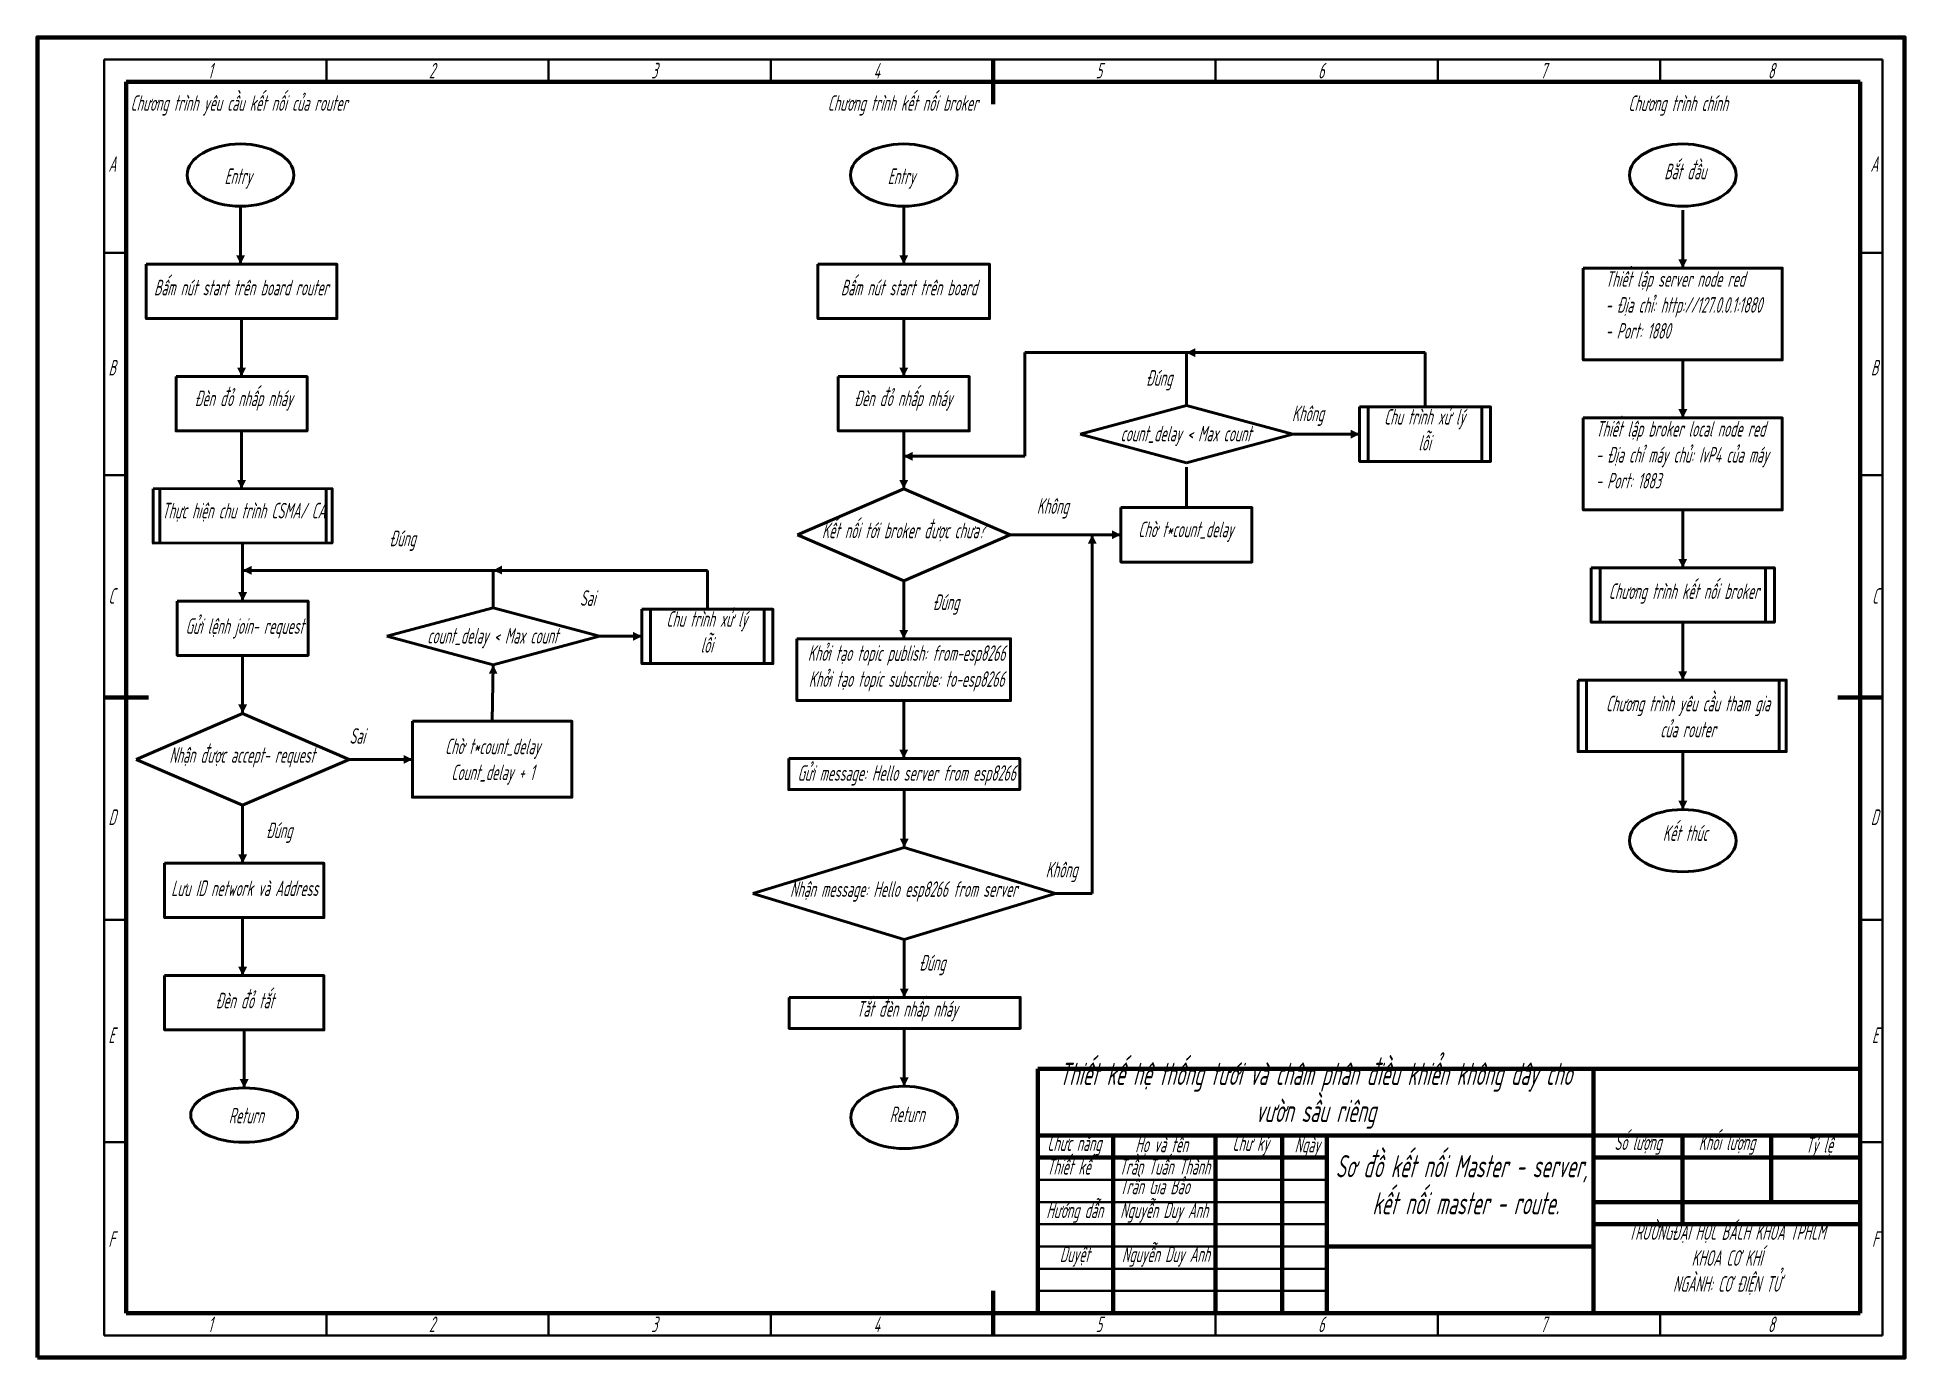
# Model space of a CAD drawing. Header units: inches. Extents: x 0 to 1360, y 0 to 297.
# Drawn here: x 0 to 420, y 0 to 297 of the extents above; entities that cross this region are included whole.
import ezdxf

# ---------------------------------------------------------------- set-up
doc = ezdxf.new("R2010")
doc.units = ezdxf.units.IN
doc.linetypes.add('ACAD_ISO08W100', pattern=[36, 24, -3, 6, -3])
for name, color, linetype, lineweight in [('Khung_dam', 180, 'Continuous', 70), ('Khung_nhat', 150, 'Continuous', 35), ('Net chu', 10, 'Continuous', 25), ('Net dam', 7, 'Continuous', 50), ('Net tam', 160, 'ACAD_ISO08W100', 25)]:
    doc.layers.add(name, color=color, linetype=linetype, lineweight=lineweight)
doc.styles.add('TCVN', font='tcvn+7284-2003r.ttf', dxfattribs={"width": 0.6, "oblique": 15, "height": 5})
doc.styles.add('TCVN_3.5', font='tcvn+7284-2003r.ttf', dxfattribs={"width": 0.571429, "oblique": 15, "height": 3.5})

msp = doc.modelspace()

# ---------------------------------------------------------------- texts
at = {"layer": 'Net chu'}
for s, width, heights, insert, char_height, attachment_point, style in [('1', 4.0224, [0], (38.38, 291.26), 3.5, 1, 'TCVN_3.5'), ('2', 4.0224, [0], (88.07, 291.26), 3.5, 1, 'TCVN_3.5'), ('3', 4.0224, [0], (138.07, 291.26), 3.5, 1, 'TCVN_3.5'), ('4', 4.0224, [0], (188.07, 291.26), 3.5, 1, 'TCVN_3.5'), ('5', 4.0224, [0], (238.07, 291.26), 3.5, 1, 'TCVN_3.5'), ('6', 4.0224, [0], (288.07, 291.26), 3.5, 1, 'TCVN_3.5'), ('7', 4.0224, [0], (338.07, 291.26), 3.5, 1, 'TCVN_3.5'), ('8', 4.0224, [0], (389.25, 291.26), 3.5, 1, 'TCVN_3.5'), ('\\pxqc;Chương trình yêu cầu kết nối của router', 65.8653, [0], (12.4, 283.97), 3.5, 1, 'TCVN_3.5'), ('\\pxqc;Chương trình kết nối broker', 65.8653, [0], (161.71, 283.97), 3.5, 1, 'TCVN_3.5'), ('\\pxqc;Chương trình chính', 65.8653, [0], (336.11, 283.92), 3.5, 1, 'TCVN_3.5'), ('A', 4.0224, [0], (15.98, 270.27), 3.5, 1, 'TCVN_3.5'), ('\\pxqc;Bắt đầu', 27.5038, [0], (356.87, 268.58), 3.5, 1, 'TCVN_3.5'), ('A', 4.0224, [0], (414.02, 270.27), 3.5, 3, 'TCVN_3.5'), ('\\pxqc;Entry', 27.5038, [0], (31.41, 267.49), 3.5, 1, 'TCVN_3.5'), ('\\pxqc;Entry', 27.5038, [0], (180.59, 267.49), 3.5, 1, 'TCVN_3.5'), ('\\pxqc;Bấm nút start trên board router', 65.8653, [0], (12.91, 242.46), 3.5, 1, 'TCVN_3.5'), ('\\pxqc;Bấm nút start trên board', 65.8653, [0], (163.09, 242.46), 3.5, 1, 'TCVN_3.5'), ('Thiết lập server node red\\P- Địa chỉ: http://127.0.0.1:1880\\P- Port: 1880', 65.8653, [0], (352.7, 244.39), 3.5, 1, 'TCVN_3.5'), ('B', 4.0224, [0], (15.98, 224.44), 3.5, 1, 'TCVN_3.5'), ('B', 4.0224, [0], (414.02, 224.44), 3.5, 3, 'TCVN_3.5'), ('\\pxqc;Đèn đỏ nhấp nháy', 65.8653, [0], (13.44, 217.55), 3.5, 1, 'TCVN_3.5'), ('\\pxqc;Đèn đỏ nhấp nháy', 65.8653, [0], (161.8, 217.55), 3.5, 1, 'TCVN_3.5'), ('\\pxqc;Đúng', 65.8653, [0], (219.36, 222.14), 3.5, 1, 'TCVN_3.5'), ('\\pxqc;Không', 65.8653, [0], (252.83, 214.15), 3.5, 1, 'TCVN_3.5'), ('\\pxqc;Chu trình xử lý \\Plỗi', 65.8653, [0], (279.06, 213.39), 3.5, 1, 'TCVN_3.5'), ('Thiết lập broker local node red\\P- Địa chỉ máy chủ: IvP4 của máy\\P- Port: 1883', 65.8653, [0], (350.54, 210.68), 3.5, 1, 'TCVN_3.5'), ('\\pxqc;count_delay < Max count', 65.8653, [0], (225.39, 209.62), 3.5, 1, 'TCVN_3.5'), ('\\pxqc;Không', 65.8653, [0], (195.43, 193.32), 3.5, 1, 'TCVN_3.5'), ('\\pxqc;Thực hiện chu trình CSMA/ CA', 65.8653, [0], (13.44, 192.28), 3.5, 1, 'TCVN_3.5'), ('\\pxqc;Kết nối tới broker được chưa?', 65.8653, [0], (161.8, 187.82), 3.5, 1, 'TCVN_3.5'), ('Đúng', 19.9432, [0], (79.16, 186.04), 3.5, 1, 'TCVN_3.5'), ('\\pxqc;Chờ t*count_delay', 65.8653, [0], (225.36, 188.06), 3.5, 1, 'TCVN_3.5'), ('C', 4.0224, [0], (15.98, 173.1), 3.5, 1, 'TCVN_3.5'), ('Sai', 17.1514, [0], (122.03, 172.62), 3.5, 1, 'TCVN_3.5'), ('\\pxqc;Chương trình kết nối broker', 65.8653, [0], (337.4, 174.16), 3.5, 1, 'TCVN_3.5'), ('C', 4.0224, [0], (414.02, 173.1), 3.5, 3, 'TCVN_3.5'), ('\\pxqc;Chu trình xử lý \\Plỗi', 65.8653, [0], (117.62, 167.91), 3.5, 1, 'TCVN_3.5'), ('\\pxqc;Đúng', 65.8653, [0], (171.41, 171.69), 3.5, 1, 'TCVN_3.5'), ('\\pxqc;Gửi lệnh join- request', 65.8653, [0], (13.68, 166.32), 3.5, 1, 'TCVN_3.5'), ('\\pxqc;count_delay < Max count', 65.8653, [0], (69.46, 164.14), 3.5, 1, 'TCVN_3.5'), ('\\pxqc;Khởi tạo topic publish: from-esp8266\\PKhởi tạo topic subscribe: to-esp8266', 65.8653, [0], (162.57, 160.23), 3.5, 1, 'TCVN_3.5'), ('\\pxqc;Chương trình yêu cầu tham gia\\Pcủa router', 65.8653, [0], (338.31, 148.89), 3.5, 1, 'TCVN_3.5'), ('Sai', 10.6863, [0], (70.2, 141.6), 3.5, 1, 'TCVN_3.5'), ('\\pxqc;Chờ t*count_delay\\PCount_delay + 1', 65.8653, [0], (69.46, 139.25), 3.5, 1, 'TCVN_3.5'), ('\\pxqc;Nhận được accept- request', 65.8653, [0], (13.1, 137.32), 3.5, 1, 'TCVN_3.5'), ('\\pxqc;Gửi message: Hello server from esp8266', 65.8653, [0], (162.57, 133.26), 3.5, 1, 'TCVN_3.5'), ('D', 4.0224, [0], (15.98, 123.32), 3.5, 1, 'TCVN_3.5'), ('D', 4.0224, [0], (414.02, 123.32), 3.5, 3, 'TCVN_3.5'), ('Đúng', 7.4995, [0], (51.41, 120.36), 3.5, 1, 'TCVN_3.5'), ('\\pxqc;Kết thúc', 27.5038, [0], (356.87, 119.74), 3.5, 1, 'TCVN_3.5'), ('Không', 10.4764, [0], (226.79, 111.53), 3.5, 1, 'TCVN_3.5'), ('\\pxqc;Lưu ID network và Address', 65.8653, [0], (13.68, 107.34), 3.5, 1, 'TCVN_3.5'), ('\\pxqc;Nhận message: Hello esp8266 from server', 65.8653, [0], (161.9, 107.14), 3.5, 1, 'TCVN_3.5'), ('Đúng', 10.4764, [0], (198.31, 90.58), 3.5, 1, 'TCVN_3.5'), ('\\pxqc;Đèn đỏ tắt', 65.8653, [0], (13.68, 82.07), 3.5, 1, 'TCVN_3.5'), ('\\pxqc;Tắt đèn nhấp nháy', 65.8653, [0], (162.68, 80.2), 3.5, 1, 'TCVN_3.5'), ('E', 4.0224, [0], (15.98, 74.27), 3.5, 1, 'TCVN_3.5'), ('E', 4.0224, [0], (414.02, 74.27), 3.5, 3, 'TCVN_3.5'), ('\\pxqc;Thiết kế hệ thống tưới và châm phân điều khiển không dây cho vườn sầu riêng', 125, [0], (225, 66.33), 5, 1, 'TCVN'), ('\\pxqc;Return', 65.8653, [0], (14.03, 56.21), 3.5, 1, 'TCVN_3.5'), ('\\pxqc;Return', 65.8653, [0], (162.68, 56.5), 3.5, 1, 'TCVN_3.5'), ('Chức năng', 17, [0], (227.13, 50), 3.5, 1, 'TCVN_3.5'), ('\\pxqc;Số lượng ', 20, [0], (350, 50.2), 3.5, 1, 'TCVN_3.5'), ('\\pxqc;Khối lượng', 20, [0], (370.01, 50.2), 3.5, 1, 'TCVN_3.5'), ('Họ và tên', 17, [0], (246.93, 49.7), 3.5, 1, 'TCVN_3.5'), ('\\pxqc;Chữ ký', 17, [0], (264.38, 50), 3.5, 1, 'TCVN_3.5'), ('\\pxqc;Ngày', 17, [0], (277.12, 49.65), 3.5, 1, 'TCVN_3.5'), ('\\pxqc;Sơ đồ kết nối Master - server,\\P kết nối master - route.', 80, [0], (280.35, 45.57), 5, 1, 'TCVN'), ('\\pxqc;Tỷ lệ', 20, [0], (390.78, 49.61), 3.5, 1, 'TCVN_3.5'), ('Thiết kế', 17, [7.28], (227.03, 44.69), 3.5, 1, 'TCVN_3.5'), ('Trần Tuấn Thành', 46.42, [7.28], (243.3, 44.69), 3.5, 1, 'TCVN_3.5'), ('Trần Gia Bảo', 46.42, [7.28], (243.45, 40.27), 3.5, 1, 'TCVN_3.5'), ('\\pxqc;Hướng dẫn', 17, [7.28], (224.81, 34.9), 3.5, 1, 'TCVN_3.5'), ('Nguyễn Duy Anh', 46.42, [7.28], (243.56, 34.92), 3.5, 1, 'TCVN_3.5'), ('\\pxqc;TRƯỜNG{\\fTCVN 7284|b1|i0|c0|p34;ĐẠI HỌC BÁCH KHOA TPHCM\\PKHOA CƠ KHÍ\\PNGÀNH: CƠ ĐIỆN TỬ}', 60, [0], (350, 30), 3.5, 1, 'TCVN_3.5'), ('F', 4.0224, [0], (15.98, 28.41), 3.5, 1, 'TCVN_3.5'), ('Nguyễn Duy Anh', 46.42, [7.28], (243.94, 25), 3.5, 1, 'TCVN_3.5'), ('F', 4.0224, [0], (414.02, 28.41), 3.5, 3, 'TCVN_3.5'), ('\\pxqc;Duyệt', 17, [7.28], (224.81, 25.01), 3.5, 1, 'TCVN_3.5'), ('1', 4.0224, [0], (38.38, 5.74), 3.5, 7, 'TCVN_3.5'), ('2', 4.0224, [0], (88.07, 5.74), 3.5, 7, 'TCVN_3.5'), ('3', 4.0224, [0], (138.07, 5.74), 3.5, 7, 'TCVN_3.5'), ('4', 4.0224, [0], (188.07, 5.74), 3.5, 7, 'TCVN_3.5'), ('5', 4.0224, [0], (238.07, 5.74), 3.5, 7, 'TCVN_3.5'), ('6', 4.0224, [0], (288.07, 5.74), 3.5, 7, 'TCVN_3.5'), ('7', 4.0224, [0], (338.07, 5.74), 3.5, 7, 'TCVN_3.5'), ('8', 4.0224, [0], (389.25, 5.74), 3.5, 7, 'TCVN_3.5')]:
    msp.add_mtext_dynamic_manual_height_columns(s, width=width, gutter_width=17.5, heights=heights, dxfattribs=dict(at, insert=insert, char_height=char_height, attachment_point=attachment_point, style=style))

# ---------------------------------------------------------------- blocks, each defined once
blk = doc.blocks.new('khungten')
at = {"layer": 'Khung_dam'}
for p, q in [((-185, 0), (-185, 55)), ((-185, 55), (0, 55)), ((-60, 0), (-60, 55)), ((-185, 40), (0, 40)), ((-168, 0), (-168, 40)), ((-145, 0), (-145, 40)), ((-130, 0), (-130, 40)), ((-120, 0), (-120, 40)), ((-40, 20), (-40, 40)), ((-20, 25), (-20, 40)), ((-185, 35), (-120, 35)), ((-60, 35), (0, 35)), ((-60, 25), (0, 25)), ((-60, 20), (0, 20)), ((-120, 15), (-60, 15))]:
    blk.add_line(p, q, dxfattribs=at)
at = {"layer": 'Khung_nhat'}
for p, q in [((-185, 30), (-120, 30)), ((-185, 25), (-120, 25)), ((-185, 20), (-120, 20)), ((-185, 15), (-120, 15)), ((-185, 10), (-120, 10)), ((-185, 5), (-120, 5))]:
    blk.add_line(p, q, dxfattribs=at)

# ---------------------------------------------------------------- linework, layer by layer
at = {"layer": 'Khung_dam'}
for p, q in [((215, 282), (215, 292)), ((410, 287), (20, 287)), ((20, 287), (20, 10)), ((410, 10), (410, 287)), ((15, 148.5), (25, 148.5)), ((415, 148.5), (405, 148.5)), ((215, 15), (215, 5)), ((20, 10), (410, 10))]:
    msp.add_line(p, q, dxfattribs=at)
msp.add_lwpolyline([(0, 0), (420, 0), (420, 297), (0, 297)], close=True, dxfattribs=at)
at = {"layer": 'Khung_nhat'}
for p, q in [((15, 292), (15, 5)), ((415, 292), (15, 292)), ((65, 287), (65, 292)), ((115, 287), (115, 292)), ((165, 287), (165, 292)), ((265, 287), (265, 292)), ((315, 287), (315, 292)), ((365, 287), (365, 292)), ((415, 5), (415, 292)), ((15, 248.5), (20, 248.5)), ((415, 248.5), (410, 248.5)), ((15, 198.5), (20, 198.5)), ((415, 198.5), (410, 198.5)), ((15, 98.5), (20, 98.5)), ((415, 98.5), (410, 98.5)), ((15, 48.5), (20, 48.5)), ((415, 48.5), (410, 48.5)), ((65, 10), (65, 5)), ((115, 10), (115, 5)), ((165, 10), (165, 5)), ((265, 10), (265, 5)), ((315, 10), (315, 5)), ((365, 10), (365, 5)), ((15, 5), (415, 5))]:
    msp.add_line(p, q, dxfattribs=at)
at = {"layer": 'Net dam'}
for p, q in [((45.7, 259.01), (45.7, 245.97)), ((194.88, 259.01), (194.88, 245.97)), ((370.1, 258.13), (370.1, 245.09)), ((45.94, 233.74), (45.94, 220.7)), ((194.88, 233.74), (194.88, 220.7)), ((258.45, 226.07), (222.14, 226.07)), ((222.14, 226.07), (222.14, 202.75)), ((258.45, 214.17), (258.45, 226.07)), ((312.15, 226.07), (258.45, 226.07)), ((312.15, 213.86), (312.15, 226.07)), ((370.1, 224.42), (370.1, 211.38)), ((258.45, 214.17), (234.53, 207.74)), ((258.45, 214.17), (282.37, 207.74)), ((299.36, 213.86), (299.36, 201.62)), ((324.93, 213.86), (324.93, 201.62)), ((45.94, 208.47), (45.94, 195.43)), ((194.88, 208.47), (194.88, 195.43)), ((258.45, 201.31), (234.53, 207.74)), ((258.45, 201.31), (282.37, 207.74)), ((282.37, 207.74), (297.41, 207.74)), ((222.14, 202.75), (194.88, 202.75)), ((258.45, 191.21), (258.45, 200.31)), ((27.55, 183.2), (27.53, 195.44)), ((64.96, 183.27), (64.94, 195.51)), ((170.96, 185.1), (194.88, 195.43)), ((218.8, 185.1), (194.88, 195.43)), ((370.1, 190.71), (370.1, 177.67)), ((194.88, 174.76), (170.96, 185.1)), ((194.88, 174.76), (218.8, 185.1)), ((218.8, 185.1), (243.71, 185.1)), ((237.27, 104.42), (237.27, 185.1)), ((46.18, 183.24), (46.18, 170.2)), ((102.52, 177.1), (46.18, 177.1)), ((102.52, 168.68), (102.52, 177.1)), ((150.71, 177.1), (102.52, 177.1)), ((150.71, 168.37), (150.71, 177.1)), ((351.49, 177.67), (351.49, 165.44)), ((388.7, 177.67), (388.7, 165.44)), ((194.88, 174.76), (194.88, 161.72)), ((102.52, 168.68), (78.6, 162.26)), ((102.52, 168.68), (126.44, 162.26)), ((137.92, 168.37), (137.92, 156.14)), ((163.49, 168.37), (163.49, 156.14)), ((370.1, 165.44), (370.1, 152.4)), ((102.52, 155.83), (78.6, 162.26)), ((102.52, 155.83), (126.44, 162.26)), ((126.44, 162.26), (135.97, 162.26)), ((46.18, 157.97), (46.18, 144.93)), ((102.3, 143.14), (102.52, 155.83)), ((348.44, 152.4), (348.44, 136.32)), ((391.76, 152.4), (391.76, 136.32)), ((194.88, 147.79), (194.88, 134.76)), ((22.26, 134.59), (46.18, 144.93)), ((70.1, 134.59), (46.18, 144.93)), ((46.18, 124.26), (22.26, 134.59)), ((46.18, 124.26), (70.1, 134.59)), ((70.1, 134.59), (84.38, 134.59)), ((370.1, 136.32), (370.1, 123.29)), ((194.98, 127.79), (194.98, 114.75)), ((46.18, 124.26), (46.18, 111.22)), ((160.96, 104.42), (194.98, 114.75)), ((229, 104.42), (194.98, 114.75)), ((194.98, 94.08), (160.96, 104.42)), ((194.98, 94.08), (229, 104.42)), ((229, 104.42), (237.27, 104.42)), ((46.18, 98.99), (46.18, 85.95)), ((194.98, 94.08), (194.98, 81.04)), ((46.52, 73.72), (46.52, 60.68)), ((194.98, 74.08), (194.98, 61.04))]:
    msp.add_line(p, q, dxfattribs=at)
for points in [[(45.7, 245.97, 0, 2, 0), (45.7, 247.97, 2, 2, 0)], [(194.88, 245.97, 0, 2, 0), (194.88, 247.97, 2, 2, 0)], [(370.1, 245.09, 0, 2, 0), (370.1, 247.09, 2, 2, 0)], [(258.45, 226.07, 0, 2, 0), (260.45, 226.07, 2, 2, 0)], [(45.94, 220.7, 0, 2, 0), (45.94, 222.7, 2, 2, 0)], [(194.88, 220.7, 0, 2, 0), (194.88, 222.7, 2, 2, 0)], [(370.1, 211.38, 0, 2, 0), (370.1, 213.38, 2, 2, 0)], [(297.41, 207.74, 0, 2, 0), (295.41, 207.74, 2, 2, 0)], [(194.88, 202.75, 0, 2, 0), (196.88, 202.75, 2, 2, 0)], [(45.94, 195.43, 0, 2, 0), (45.94, 197.43, 2, 2, 0)], [(194.88, 195.43, 0, 2, 0), (194.88, 197.43, 2, 2, 0)], [(237.27, 185.1, 0, 2, 0), (237.27, 183.1, 2, 2, 0)], [(243.71, 185.1, 0, 2, 0), (241.71, 185.1, 2, 2, 0)], [(370.1, 177.67, 0, 2, 0), (370.1, 179.67, 2, 2, 0)], [(46.18, 177.1, 0, 2, 0), (48.18, 177.1, 2, 2, 0)], [(102.52, 177.1, 0, 2, 0), (104.51, 177.17, 2, 2, 0)], [(46.18, 170.2, 0, 2, 0), (46.18, 172.2, 2, 2, 0)], [(194.88, 161.72, 0, 2, 0), (194.88, 163.72, 2, 2, 0)], [(135.97, 162.26, 0, 2, 0), (133.97, 162.26, 2, 2, 0)], [(102.52, 155.83, 0, 2, 0), (102.52, 153.83, 2, 2, 0)], [(370.1, 152.4, 0, 2, 0), (370.1, 154.4, 2, 2, 0)], [(46.18, 144.93, 0, 2, 0), (46.18, 146.93, 2, 2, 0)], [(84.38, 134.59, 0, 2, 0), (82.38, 134.59, 2, 2, 0)], [(194.88, 134.76, 0, 2, 0), (194.88, 136.76, 2, 2, 0)], [(370.1, 123.29, 0, 2, 0), (370.1, 125.29, 2, 2, 0)], [(194.98, 114.75, 0, 2, 0), (194.98, 116.75, 2, 2, 0)], [(46.18, 111.22, 0, 2, 0), (46.18, 113.22, 2, 2, 0)], [(46.18, 85.95, 0, 2, 0), (46.18, 87.95, 2, 2, 0)], [(194.98, 81.04, 0, 2, 0), (194.98, 83.04, 2, 2, 0)], [(46.52, 60.68, 0, 2, 0), (46.52, 62.68, 2, 2, 0)], [(194.98, 61.04, 0, 2, 0), (194.98, 63.04, 2, 2, 0)]]:
    msp.add_lwpolyline(points, format="xyseb", dxfattribs=at)
for points in [[(24.51, 245.97), (67.37, 245.97), (67.37, 233.74), (24.51, 233.74)], [(175.57, 245.97), (214.19, 245.97), (214.19, 233.74), (175.57, 233.74)], [(347.72, 245.09), (392.47, 245.09), (392.47, 224.42), (347.72, 224.42)], [(31.21, 220.7), (60.67, 220.7), (60.67, 208.47), (31.21, 208.47)], [(180.15, 220.7), (209.61, 220.7), (209.61, 208.47), (180.15, 208.47)], [(297.41, 213.86), (326.88, 213.86), (326.88, 201.62), (297.41, 201.62)], [(347.72, 211.38), (392.47, 211.38), (392.47, 190.71), (347.72, 190.71)], [(26.06, 195.43), (66.3, 195.51), (66.3, 183.27), (26.06, 183.2)], [(243.71, 191.21), (273.18, 191.21), (273.18, 178.98), (243.71, 178.98)], [(349.5, 177.67), (390.69, 177.67), (390.69, 165.44), (349.5, 165.44)], [(31.45, 170.2), (60.91, 170.2), (60.91, 157.97), (31.45, 157.97)], [(135.97, 168.37), (165.44, 168.37), (165.44, 156.14), (135.97, 156.14)], [(170.84, 161.72), (218.92, 161.72), (218.92, 147.79), (170.84, 147.79)], [(346.53, 152.4), (393.36, 152.4), (393.36, 136.32), (346.53, 136.32)], [(84.38, 143.14), (120.22, 143.14), (120.22, 126.05), (84.38, 126.05)], [(169, 134.76), (220.97, 134.76), (220.97, 127.79), (169, 127.79)], [(28.6, 111.22), (64.45, 111.22), (64.45, 98.99), (28.6, 98.99)], [(28.6, 85.95), (64.45, 85.95), (64.45, 73.72), (28.6, 73.72)], [(169.1, 81.04), (221.07, 81.04), (221.07, 74.08), (169.1, 74.08)]]:
    msp.add_lwpolyline(points, close=True, dxfattribs=at)
for centre, major_axis, ratio in [((45.7, 266.01), (-12, 0), 0.583333), ((194.88, 266.01), (-12, 0), 0.583333), ((370.1, 266.01), (-12, 0), 0.583333), ((370.1, 116.29), (-12, 0), 0.583333), ((46.52, 54.56), (-12.03, 0), 0.508358), ((194.98, 54.04), (-12, 0), 0.583333)]:
    msp.add_ellipse(centre, major_axis=major_axis, ratio=ratio, dxfattribs=at)

# ---------------------------------------------------------------- block references
at = {"layer": 'Net tam'}
msp.add_blockref('khungten', (410, 10), dxfattribs=at)

msp.set_redraw_order([(e.dxf.handle, doc.entitydb.next_handle()) for e in msp.query("TEXT MTEXT ATTDEF DIMENSION ARC_DIMENSION")])  # texts and dimensions are drawn at this point

doc.saveas('drawing.dxf')
